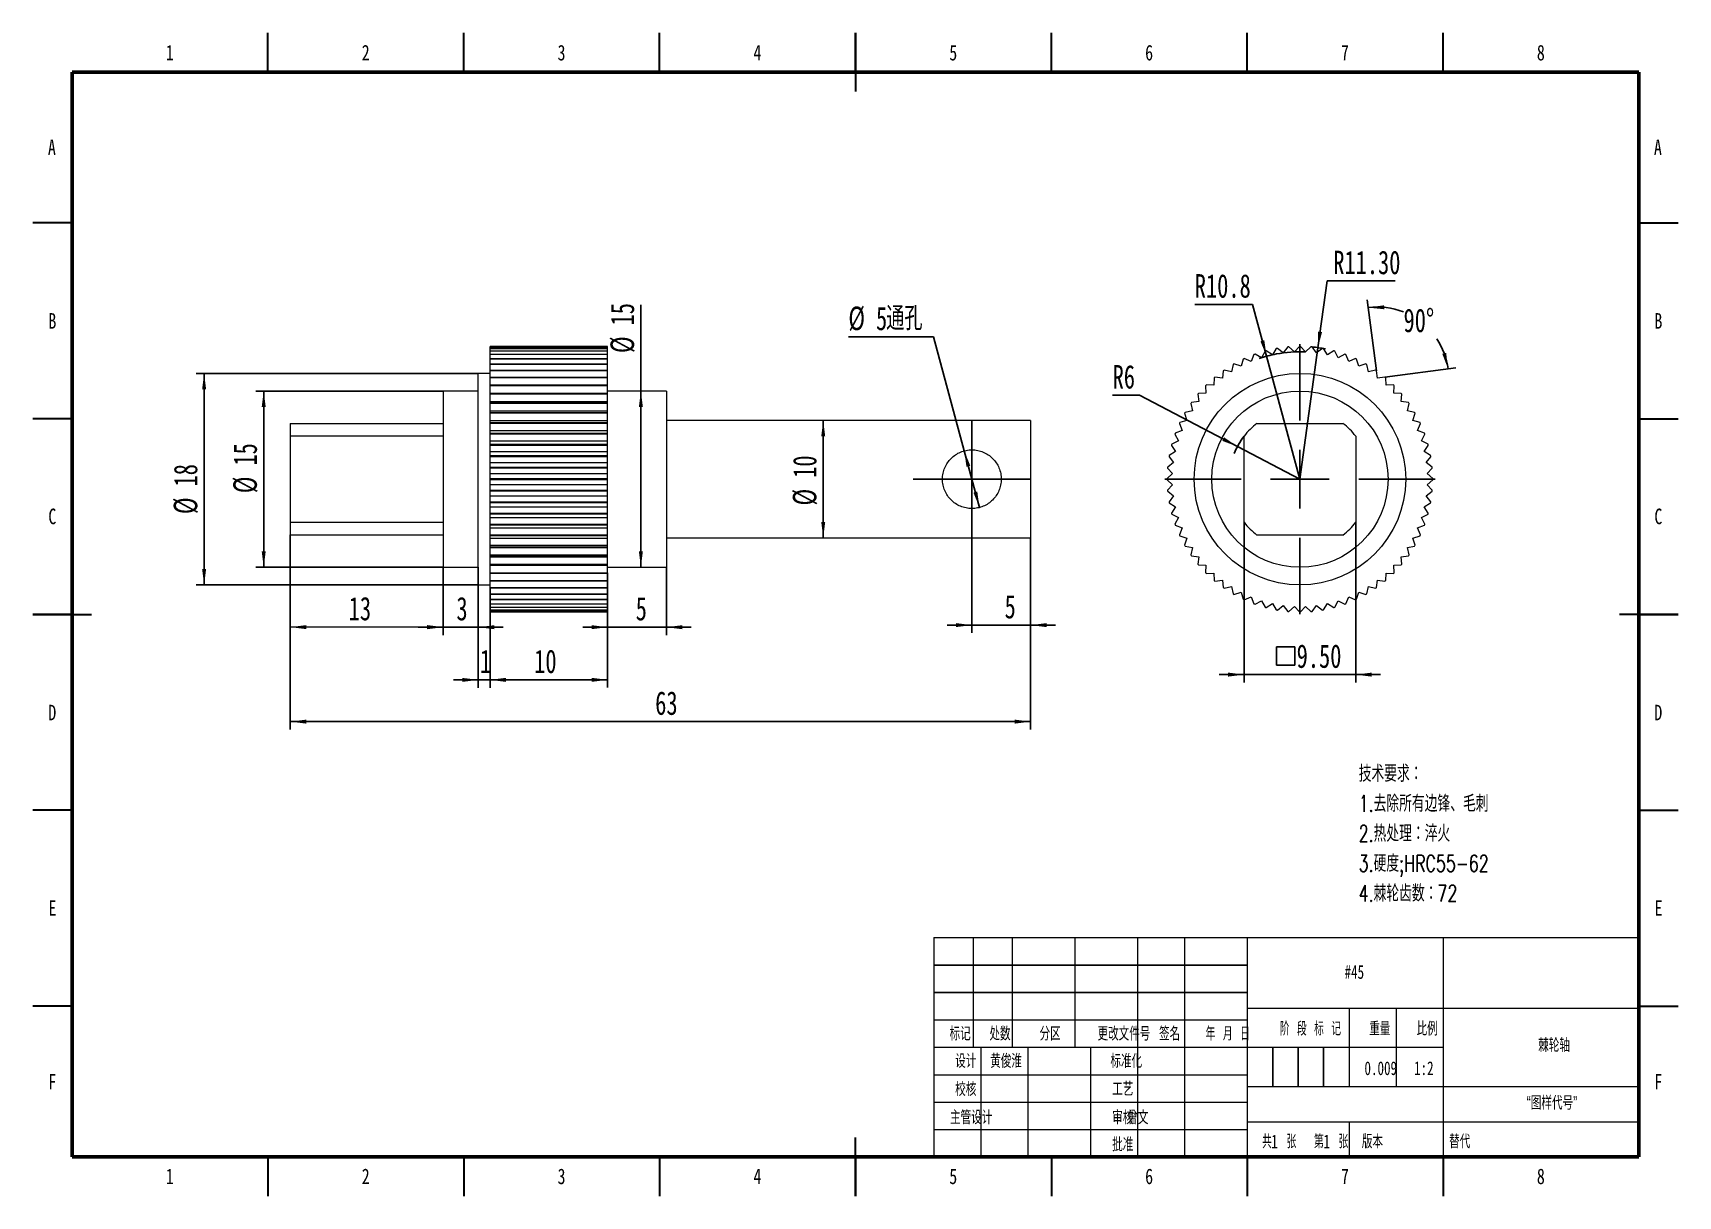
# Model space of a CAD drawing. Header units: millimetres. Extents: x 0 to 420, y 0 to 297.
import ezdxf

# ---------------------------------------------------------------- set-up
doc = ezdxf.new("R2010")
doc.units = ezdxf.units.MM
for name, color, linetype in [('10', 7, 'Continuous'), ('5', 7, 'Continuous'), ('SLD-0', 7, 'Continuous')]:
    doc.layers.add(name, color=color, linetype=linetype)
doc.layers.add('细线层', color=4, linetype='Continuous', lineweight=15)
doc.styles.add('SLDTEXTSTYLE0', font='TXT', dxfattribs={"width": 0.7, "bigfont": 'bigfont'})
doc.styles.add('SLDTEXTSTYLE1', font='TXT', dxfattribs={"width": 0.75})
doc.styles.add('SLDTEXTSTYLE2', font='TXT', dxfattribs={"width": 0.7})
doc.styles.add('SLDTEXTSTYLE3', font='TXT', dxfattribs={"width": 0.6, "bigfont": 'bigfont'})
doc.styles.add('SLDTEXTSTYLE4', font='TXT', dxfattribs={"width": 0.614286, "bigfont": 'bigfont'})
doc.styles.add('SLDTEXTSTYLE5', font='TXT', dxfattribs={"width": 0.62, "bigfont": 'bigfont'})
doc.dimstyles.new('SLDDIMSTYLE0', dxfattribs={"dimtxt": 6, "dimasz": 4.08, "dimexe": 0, "dimexo": 0.0625, "dimgap": 1.5, "dimtad": 2, "dimlfac": 0.333333, "dimrnd": 1e-09, "dimzin": 12, "dimdsep": 46, "dimtxsty": 'SLDTEXTSTYLE2', "dimsah": 1, "dimcen": 0.09, "dimadec": 0, "dimazin": 3, "dimtfac": 1, "dimtofl": 0, "dimtmove": 0, "dimatfit": 3, "dimfxl": 1, "dimfrac": 2, "dimtolj": 1, "dimtzin": 12, "dimarcsym": 0})
doc.dimstyles.new('SLDDIMSTYLE1', dxfattribs={"dimtxt": 6, "dimasz": 4.08, "dimexe": 0, "dimexo": 0.0625, "dimgap": 1.5, "dimtad": 2, "dimlfac": 0.333333, "dimrnd": 1e-09, "dimzin": 12, "dimdsep": 46, "dimtxsty": 'SLDTEXTSTYLE2', "dimsah": 1, "dimcen": 0.09, "dimadec": 0, "dimazin": 3, "dimtfac": 1, "dimtmove": 0, "dimatfit": 0, "dimfxl": 1, "dimfrac": 2, "dimtolj": 1, "dimtzin": 12, "dimarcsym": 0})
doc.dimstyles.new('SLDDIMSTYLE2', dxfattribs={"dimtxt": 6, "dimasz": 4.08, "dimexe": 0, "dimexo": 0.0625, "dimgap": 1.5, "dimtad": 2, "dimlfac": 0.333333, "dimrnd": 1e-09, "dimzin": 12, "dimdsep": 46, "dimtxsty": 'SLDTEXTSTYLE2', "dimsah": 1, "dimcen": 0, "dimadec": 0, "dimazin": 3, "dimtfac": 1, "dimtmove": 0, "dimatfit": 3, "dimfxl": 1, "dimfrac": 2, "dimtolj": 1, "dimtzin": 12, "dimarcsym": 0})
doc.dimstyles.new('SLDDIMSTYLE3', dxfattribs={"dimtxt": 6, "dimasz": 4.08, "dimexe": 0, "dimexo": 0.0625, "dimgap": 1.5, "dimtad": 0, "dimtih": 1, "dimtoh": 1, "dimlfac": 0.333333, "dimrnd": 1e-09, "dimzin": 12, "dimdsep": 46, "dimtxsty": 'SLDTEXTSTYLE2', "dimsah": 1, "dimcen": 0, "dimadec": 0, "dimazin": 3, "dimtfac": 1, "dimtofl": 0, "dimtmove": 0, "dimatfit": 3, "dimfxl": 1, "dimfrac": 2, "dimtolj": 1, "dimtzin": 12, "dimarcsym": 0})
doc.dimstyles.new('SLDDIMSTYLE4', dxfattribs={"dimtxt": 6, "dimasz": 4.08, "dimexe": 0, "dimexo": 0.0625, "dimgap": 1.5, "dimtad": 2, "dimlfac": 0.333333, "dimrnd": 1e-09, "dimzin": 4, "dimdsep": 46, "dimtxsty": 'SLDTEXTSTYLE2', "dimsah": 1, "dimcen": 0.09, "dimadec": 0, "dimazin": 1, "dimtfac": 1, "dimtmove": 0, "dimatfit": 0, "dimfxl": 1, "dimfrac": 2, "dimtolj": 1, "dimtzin": 12, "dimarcsym": 0})
doc.dimstyles.new('SLDDIMSTYLE5', dxfattribs={"dimtxt": 6, "dimasz": 4.08, "dimexe": 0, "dimexo": 0.0625, "dimgap": 1.5, "dimtad": 0, "dimtih": 1, "dimtoh": 1, "dimlfac": 0.333333, "dimrnd": 1e-09, "dimzin": 4, "dimdsep": 46, "dimtxsty": 'SLDTEXTSTYLE2', "dimsah": 1, "dimcen": 0, "dimadec": 0, "dimazin": 1, "dimtfac": 1, "dimtofl": 0, "dimtmove": 0, "dimatfit": 3, "dimfxl": 1, "dimfrac": 2, "dimtolj": 1, "dimtzin": 12, "dimarcsym": 0})
doc.dimstyles.new('SLDDIMSTYLE6', dxfattribs={"dimtxt": 6, "dimasz": 4.08, "dimexe": 0, "dimexo": 0.0625, "dimgap": 1.5, "dimtad": 0, "dimtih": 1, "dimtoh": 1, "dimdec": 4, "dimlfac": 0.333333, "dimzin": 12, "dimdsep": 46, "dimtxsty": 'SLDTEXTSTYLE2', "dimsah": 1, "dimcen": 0.09, "dimazin": 3, "dimtfac": 1, "dimtofl": 0, "dimtmove": 0, "dimatfit": 3, "dimfxl": 1, "dimfrac": 2, "dimtolj": 1, "dimtzin": 12, "dimarcsym": 0})

msp = doc.modelspace()

# ---------------------------------------------------------------- texts
at = {"color": 7, "linetype": 'Continuous', "lineweight": 0, "char_height": 3.96875, "attachment_point": 2, "style": 'SLDTEXTSTYLE1'}
for s, insert in [('1', (34.96004, 293.94391)), ('2', (84.96004, 293.94391)), ('3', (134.96004, 293.94391)), ('4', (184.96004, 293.94391)), ('5', (234.96004, 293.94391)), ('6', (284.96004, 293.94391)), ('7', (334.96004, 293.94391)), ('8', (384.96004, 293.94391)), ('A', (4.83969, 269.78056)), ('A', (414.83969, 269.78056)), ('B', (4.9706, 225.44391)), ('B', (414.9706, 225.44391)), ('C', (4.95866, 175.53056)), ('C', (414.95866, 175.53056)), ('D', (4.95269, 125.44391)), ('D', (414.95269, 125.44391)), ('E', (5.00781, 75.53056)), ('E', (415.00781, 75.53056)), ('F', (4.95774, 31.19391)), ('F', (414.95774, 31.19391)), ('1', (34.96004, 7.03056)), ('2', (84.96004, 7.03056)), ('3', (134.96004, 7.03056)), ('4', (184.96004, 7.03056)), ('5', (234.96004, 7.03056)), ('6', (284.96004, 7.03056)), ('7', (334.96004, 7.03056)), ('8', (384.96004, 7.03056))]:
    msp.add_mtext(s, dxfattribs=dict(at, insert=insert))
at = {"layer": '10', "char_height": 3.5}
for s, insert, attachment_point, style in [('#45', (337.34349, 58.98121), 2, 'SLDTEXTSTYLE2'), ('标记', (236.71069, 43.21664), 2, 'SLDTEXTSTYLE0'), ('处数', (246.88614, 43.21664), 2, 'SLDTEXTSTYLE0'), ('分区', (259.68274, 43.21664), 2, 'SLDTEXTSTYLE0'), ('更改文件号', (278.52929, 43.21664), 2, 'SLDTEXTSTYLE0'), ('签名', (290.18723, 43.21664), 2, 'SLDTEXTSTYLE0'), ('年 月 日', (305.04105, 43.21664), 2, 'SLDTEXTSTYLE5'), ('阶 段 标 记', (326.12546, 44.49406), 2, 'SLDTEXTSTYLE4'), ('重量', (343.85048, 44.49406), 2, 'SLDTEXTSTYLE0'), ('比例', (355.94204, 44.49406), 2, 'SLDTEXTSTYLE0'), ('棘轮轴', (388.34388, 40.2909), 2, 'SLDTEXTSTYLE0'), ('设计', (238.15037, 36.23433), 2, 'SLDTEXTSTYLE0'), ('黄俊淮', (244.39076, 36.23433), 1, 'SLDTEXTSTYLE0'), ('标准化', (279.12129, 36.23433), 2, 'SLDTEXTSTYLE0'), ('0.009', (344.09506, 34.40494), 2, 'SLDTEXTSTYLE2'), ('1:2', (355.08436, 34.40494), 2, 'SLDTEXTSTYLE2'), ('校核', (238.14946, 29.05609), 2, 'SLDTEXTSTYLE0'), ('工艺', (278.23505, 29.09853), 2, 'SLDTEXTSTYLE0'), ('“图样代号”', (387.79944, 25.54965), 2, 'SLDTEXTSTYLE0'), ('主管设计', (239.5306, 21.83011), 2, 'SLDTEXTSTYLE0'), ('审核', (278.23444, 21.83011), 2, 'SLDTEXTSTYLE0'), ('曾文', (279.38982, 21.83011), 1, 'SLDTEXTSTYLE0'), ('批准', (278.21652, 14.94105), 2, 'SLDTEXTSTYLE0'), ('共  张', (318.17823, 15.70099), 2, 'SLDTEXTSTYLE3'), ('1', (316.14234, 15.70099), 1, 'SLDTEXTSTYLE2'), ('第  张', (331.44171, 15.70099), 2, 'SLDTEXTSTYLE3'), ('1', (329.47947, 15.70099), 1, 'SLDTEXTSTYLE2'), ('版本', (341.9606, 15.701), 2, 'SLDTEXTSTYLE0')]:
    msp.add_mtext(s, dxfattribs=dict(at, insert=insert, attachment_point=attachment_point, style=style))
at = {"layer": 'SLD-0', "insert": (361.56088, 15.701), "char_height": 3.5, "attachment_point": 1, "style": 'SLDTEXTSTYLE0'}
msp.add_mtext('替代', dxfattribs=at)

# ---------------------------------------------------------------- blocks, each defined once
blk = doc.blocks.new('SW_NOTE_12')
at = {"layer": '细线层', "color": 0, "attachment_point": 1, "style": 'SLDTEXTSTYLE0'}
for s, insert, char_height in [('技术要求：', (0, 5.46), 4.233), ('1.去除所有边锋、毛刺', (0, -2.19), 4.2333), ('2.热处理：淬火', (0, -9.83), 4.233), ('3.硬度;HRC55-62', (0, -17.48), 4.2333), ('4.棘轮齿数：72', (0, -25.12), 4.233)]:
    blk.add_mtext(s, dxfattribs=dict(at, insert=insert, char_height=char_height))
blk = doc.blocks.new('_D')
at = {"layer": '10'}
for p, q in [((65.71, 168.8), (65.71, 119.15)), ((254.71, 168.05), (254.71, 119.15)), ((65.71, 121.15), (254.71, 121.15))]:
    blk.add_line(p, q, dxfattribs=at)
for points in [[(65.71, 121.15), (69.79, 120.64), (69.79, 121.66)], [(254.71, 121.15), (250.63, 121.66), (250.63, 120.64)]]:
    blk.add_solid(points, dxfattribs=at)
at = {"layer": '10', "insert": (158.87, 128.88), "char_height": 6, "attachment_point": 1, "style": 'SLDTEXTSTYLE2'}
blk.add_mtext('63', dxfattribs=at)
blk = doc.blocks.new('_D_1')
at = {"layer": '10'}
for p, q in [((239.71, 168.05), (239.71, 143.79)), ((254.71, 168.05), (254.71, 143.79)), ((239.71, 145.79), (233.36, 145.79)), ((239.71, 145.79), (254.71, 145.79)), ((254.71, 145.79), (261.06, 145.79))]:
    blk.add_line(p, q, dxfattribs=at)
for points in [[(239.71, 145.79), (235.63, 146.3), (235.63, 145.28)], [(254.71, 145.79), (258.79, 145.28), (258.79, 146.3)]]:
    blk.add_solid(points, dxfattribs=at)
at = {"layer": '10', "insert": (248.06, 153.52), "char_height": 6, "attachment_point": 1, "style": 'SLDTEXTSTYLE2'}
blk.add_mtext('5', dxfattribs=at)
blk = doc.blocks.new('_D_2')
at = {"layer": '10'}
for p, q in [((113.71, 156.05), (113.71, 129.81)), ((116.71, 155.36), (116.71, 129.81)), ((113.71, 131.81), (107.36, 131.81)), ((113.71, 131.81), (116.71, 131.81)), ((116.71, 131.81), (123.06, 131.81))]:
    blk.add_line(p, q, dxfattribs=at)
for points in [[(113.71, 131.81), (109.63, 132.31), (109.63, 131.3)], [(116.71, 131.81), (120.79, 131.3), (120.79, 132.31)]]:
    blk.add_solid(points, dxfattribs=at)
at = {"layer": '10', "insert": (114.12, 139.54), "char_height": 6, "attachment_point": 1, "style": 'SLDTEXTSTYLE2'}
blk.add_mtext('1', dxfattribs=at)
blk = doc.blocks.new('_D_3')
at = {"layer": '10'}
for p, q in [((116.71, 149.29), (116.71, 129.82)), ((146.71, 149.29), (146.71, 129.82)), ((146.71, 131.82), (116.71, 131.82))]:
    blk.add_line(p, q, dxfattribs=at)
for points in [[(116.71, 131.82), (120.79, 131.31), (120.79, 132.33)], [(146.71, 131.82), (142.63, 132.33), (142.63, 131.31)]]:
    blk.add_solid(points, dxfattribs=at)
at = {"layer": '10', "insert": (127.97, 139.55), "char_height": 6, "attachment_point": 1, "style": 'SLDTEXTSTYLE2'}
blk.add_mtext('10', dxfattribs=at)
blk = doc.blocks.new('_D_4')
at = {"layer": '10'}
for p, q in [((104.71, 160.55), (104.71, 143.26)), ((113.71, 160.55), (113.71, 143.26)), ((104.71, 145.26), (98.36, 145.26)), ((104.71, 145.26), (113.71, 145.26)), ((113.71, 145.26), (120.06, 145.26))]:
    blk.add_line(p, q, dxfattribs=at)
for points in [[(104.71, 145.26), (100.63, 145.77), (100.63, 144.75)], [(113.71, 145.26), (117.79, 144.75), (117.79, 145.77)]]:
    blk.add_solid(points, dxfattribs=at)
at = {"layer": '10', "insert": (108.12, 153), "char_height": 6, "attachment_point": 1, "style": 'SLDTEXTSTYLE2'}
blk.add_mtext('3', dxfattribs=at)
blk = doc.blocks.new('_D_5')
at = {"layer": '10'}
for p, q in [((161.71, 160.55), (161.71, 143.26)), ((146.71, 159.17), (146.71, 143.26)), ((146.71, 145.26), (140.36, 145.26)), ((146.71, 145.26), (161.71, 145.26)), ((161.71, 145.26), (168.06, 145.26))]:
    blk.add_line(p, q, dxfattribs=at)
for points in [[(146.71, 145.26), (142.63, 145.77), (142.63, 144.75)], [(161.71, 145.26), (165.79, 144.75), (165.79, 145.77)]]:
    blk.add_solid(points, dxfattribs=at)
at = {"layer": '10', "insert": (153.89, 153), "char_height": 6, "attachment_point": 1, "style": 'SLDTEXTSTYLE2'}
blk.add_mtext('5', dxfattribs=at)
blk = doc.blocks.new('_D_6')
at = {"layer": '10'}
blk.add_line((201.76, 198.05), (201.76, 168.05), dxfattribs=at)
for points in [[(201.76, 198.05), (201.26, 193.97), (202.27, 193.97)], [(201.76, 168.05), (202.27, 172.13), (201.26, 172.13)]]:
    blk.add_solid(points, dxfattribs=at)
at = {"layer": '10', "char_height": 6, "attachment_point": 1, "rotation": 90, "style": 'SLDTEXTSTYLE2'}
for s, insert in [('10', (194.03, 183.39)), ('%%c', (194, 176.34))]:
    blk.add_mtext(s, dxfattribs=dict(at, insert=insert))
blk = doc.blocks.new('_D_7')
at = {"layer": '10'}
for q in [(155.21, 227.58), (155.21, 160.55)]:
    blk.add_line((155.21, 205.55), q, dxfattribs=at)
for points in [[(155.21, 205.55), (154.7, 201.47), (155.72, 201.47)], [(155.21, 160.55), (155.72, 164.63), (154.7, 164.63)]]:
    blk.add_solid(points, dxfattribs=at)
at = {"layer": '10', "char_height": 6, "attachment_point": 1, "rotation": 90, "style": 'SLDTEXTSTYLE2'}
for s, insert in [('15', (147.48, 222.31)), ('%%c', (147.45, 215.26))]:
    blk.add_mtext(s, dxfattribs=dict(at, insert=insert))
blk = doc.blocks.new('_D_8')
at = {"layer": '10'}
for p, q in [((113.71, 210.05), (41.71, 210.05)), ((43.71, 156.05), (43.71, 210.05)), ((113.71, 156.05), (41.71, 156.05))]:
    blk.add_line(p, q, dxfattribs=at)
for points in [[(43.71, 210.05), (43.2, 205.97), (44.22, 205.97)], [(43.71, 156.05), (44.22, 160.13), (43.2, 160.13)]]:
    blk.add_solid(points, dxfattribs=at)
at = {"layer": '10', "char_height": 6, "attachment_point": 1, "rotation": 90, "style": 'SLDTEXTSTYLE2'}
for s, insert in [('18', (35.97, 181.19)), ('%%c', (35.95, 174.14))]:
    blk.add_mtext(s, dxfattribs=dict(at, insert=insert))
blk = doc.blocks.new('_D_9')
at = {"layer": '10'}
for p, q in [((104.71, 205.55), (56.92, 205.55)), ((58.92, 205.55), (58.92, 160.55)), ((104.71, 160.55), (56.92, 160.55))]:
    blk.add_line(p, q, dxfattribs=at)
for points in [[(58.92, 205.55), (58.41, 201.47), (59.43, 201.47)], [(58.92, 160.55), (59.43, 164.63), (58.41, 164.63)]]:
    blk.add_solid(points, dxfattribs=at)
at = {"layer": '10', "char_height": 6, "attachment_point": 1, "rotation": 90, "style": 'SLDTEXTSTYLE2'}
for s, insert in [('15', (51.19, 186.52)), ('%%c', (51.16, 179.47))]:
    blk.add_mtext(s, dxfattribs=dict(at, insert=insert))
blk = doc.blocks.new('_D_10')
at = {"layer": '10'}
for p, q in [((229.94, 219.36), (208.18, 219.36)), ((237.76, 190.29), (229.94, 219.36)), ((241.66, 175.8), (237.76, 190.29))]:
    blk.add_line(p, q, dxfattribs=at)
for points in [[(237.76, 190.29), (238.33, 186.22), (239.31, 186.48)], [(241.66, 175.8), (241.09, 179.88), (240.11, 179.61)]]:
    blk.add_solid(points, dxfattribs=at)
at = {"layer": '10', "char_height": 6, "attachment_point": 1}
for s, insert, style in [('%%c', (208.18, 227.12), 'SLDTEXTSTYLE2'), ('5', (215.23, 227.1), 'SLDTEXTSTYLE2'), ('通孔', (217.86, 227.1), 'SLDTEXTSTYLE0')]:
    blk.add_mtext(s, dxfattribs=dict(at, insert=insert, style=style))
blk = doc.blocks.new('_D_11')
at = {"layer": '细线层'}
for p, q in [((65.71, 168.8), (65.71, 143.28)), ((104.71, 160.55), (104.71, 143.28)), ((104.71, 145.28), (65.71, 145.28))]:
    blk.add_line(p, q, dxfattribs=at)
for points in [[(65.71, 145.28), (69.79, 144.77), (69.79, 145.79)], [(104.71, 145.28), (100.63, 145.79), (100.63, 144.77)]]:
    blk.add_solid(points, dxfattribs=at)
at = {"layer": '细线层', "insert": (80.62, 153.01), "char_height": 6, "attachment_point": 1, "style": 'SLDTEXTSTYLE2'}
blk.add_mtext('13', dxfattribs=at)
blk = doc.blocks.new('SW_CENTERMARKSYMBOL_37')
at = {"layer": '10', "color": 0}
for p, q in [((0, 7.5), (0, 15)), ((0, 0), (0, 7.5)), ((-7.5, 0), (-15, 0)), ((0, 0), (-7.5, 0)), ((0, 0), (0, -7.5)), ((0, 0), (7.5, 0)), ((7.5, 0), (15, 0)), ((0, -7.5), (0, -15))]:
    blk.add_line(p, q, dxfattribs=at)
blk = doc.blocks.new('_D_12')
at = {"layer": '10'}
for p, q in [((311.35, 227.67), (296.62, 227.67)), ((314.94, 214.44), (311.35, 227.67)), ((323.46, 183.05), (314.94, 214.44))]:
    blk.add_line(p, q, dxfattribs=at)
blk.add_arc((323.46, 183.05), 32.53, 100.6109, 108.694, dxfattribs=at)
blk.add_solid([(314.94, 214.44), (314.36, 218.52), (313.38, 218.25)], dxfattribs=at)
at = {"layer": '10', "insert": (296.62, 235.4), "char_height": 6, "attachment_point": 1, "style": 'SLDTEXTSTYLE2'}
blk.add_mtext('R10.8', dxfattribs=at)
blk = doc.blocks.new('SW_SYMBOL_MOD_BOX')
at = {"layer": '10', "color": 0}
for p, q in [((200, 200), (200, 800)), ((200, 800), (800, 800)), ((800, 800), (800, 200)), ((200, 200), (800, 200))]:
    blk.add_line(p, q, dxfattribs=at)
blk = doc.blocks.new('_D_13')
at = {"layer": '10'}
for p, q in [((309.21, 172.05), (309.21, 131.15)), ((337.71, 172.05), (337.71, 131.15)), ((309.21, 133.15), (302.86, 133.15)), ((337.71, 133.15), (309.21, 133.15)), ((337.71, 133.15), (344.06, 133.15))]:
    blk.add_line(p, q, dxfattribs=at)
for points in [[(309.21, 133.15), (305.13, 133.66), (305.13, 132.64)], [(337.71, 133.15), (341.79, 132.64), (341.79, 133.66)]]:
    blk.add_solid(points, dxfattribs=at)
at = {"layer": '10', "xscale": 0.007734406438631791, "yscale": 0.007734406438631791, "zscale": 0.007734406438631791, "rotation": 359.9999999999987}
blk.add_blockref('SW_SYMBOL_MOD_BOX', (315.94, 134.04), dxfattribs=at)
at = {"layer": '10', "insert": (322.62, 140.88), "char_height": 6, "attachment_point": 1, "style": 'SLDTEXTSTYLE2'}
blk.add_mtext('9.50', dxfattribs=at)
blk = doc.blocks.new('_D_14')
at = {"layer": '10'}
for p, q in [((282.48, 204.47), (275.64, 204.47)), ((307.5, 191.39), (282.48, 204.47)), ((323.46, 183.05), (307.5, 191.39))]:
    blk.add_line(p, q, dxfattribs=at)
blk.add_arc((323.46, 183.05), 18, 142.3415, 158.7413, dxfattribs=at)
blk.add_solid([(307.5, 191.39), (304.12, 193.73), (303.65, 192.83)], dxfattribs=at)
at = {"layer": '10', "insert": (275.64, 212.2), "char_height": 6, "attachment_point": 1, "style": 'SLDTEXTSTYLE2'}
blk.add_mtext('R6', dxfattribs=at)
blk = doc.blocks.new('_D_15')
at = {"layer": '10'}
for p, q in [((328.05, 216.63), (330.38, 233.66)), ((330.38, 233.66), (347.75, 233.66)), ((323.46, 183.05), (328.05, 216.63))]:
    blk.add_line(p, q, dxfattribs=at)
blk.add_arc((323.46, 183.05), 33.9, 78.8328, 84.7673, dxfattribs=at)
blk.add_solid([(328.05, 216.63), (329.11, 220.61), (328.1, 220.75)], dxfattribs=at)
at = {"layer": '10', "insert": (331.97, 241.4), "char_height": 6, "attachment_point": 1, "style": 'SLDTEXTSTYLE2'}
blk.add_mtext('R11.30', dxfattribs=at)
blk = doc.blocks.new('_D_16')
at = {"layer": '10'}
for p, q in [((343.01, 210.74), (340.63, 228.85)), ((345.14, 209.1), (363.25, 211.49))]:
    blk.add_line(p, q, dxfattribs=at)
for start, end in [(68.5297, 97.5), (7.5, 33.4465)]:
    blk.add_arc((343.26, 208.86), 18.16, start, end, dxfattribs=at)
for points in [[(340.89, 226.86), (344.98, 226.44), (344.96, 227.45)], [(361.27, 211.23), (360.79, 215.31), (359.8, 215.07)]]:
    blk.add_solid(points, dxfattribs=at)
at = {"layer": '10', "insert": (349.91, 226.6), "char_height": 6, "attachment_point": 1, "style": 'SLDTEXTSTYLE2'}
blk.add_mtext('90°', dxfattribs=at)
blk = doc.blocks.new('SW_CENTERMARKSYMBOL_38')
at = {"layer": '10', "color": 0}
for p, q in [((0, 15), (0, 34.5)), ((0, 0), (0, 7.5)), ((-15, 0), (-34.5, 0)), ((0, 0), (-7.5, 0)), ((0, 0), (0, -7.5)), ((0, 0), (7.5, 0)), ((15, 0), (34.5, 0)), ((0, -15), (0, -34.5))]:
    blk.add_line(p, q, dxfattribs=at)

# ---------------------------------------------------------------- dimensions: what is measured, and where the dimension line sits
at = {"layer": '10'}
for mpoint, dimstyle, picture, middle in [((328.05094, 216.63415), 'SLDDIMSTYLE5', '_D_15', (339.85965, 237.37311)), ((307.50374, 191.38608), 'SLDDIMSTYLE3', '_D_14', (278.26617, 208.18073))]:
    dim = msp.add_radius_dim(center=(323.45557, 183.04706), mpoint=mpoint, dimstyle=dimstyle, dxfattribs=at)
    dim.commit()
    dim.dimension.update_dxf_attribs({"geometry": picture, "text_midpoint": middle, "dimtype": 164})
dim = msp.add_radius_dim(center=(323.45557, 183.04706), mpoint=(314.93906, 214.44488), text='R10.8', dimstyle='SLDDIMSTYLE3', dxfattribs=at)
dim.commit()
dim.dimension.update_dxf_attribs({"geometry": '_D_12', "text_midpoint": (303.19394, 231.3808), "dimtype": 164})
for base, p1, p2, picture, middle in [((155.211, 160.54706), (161.70783, 205.54706), (161.70783, 160.54706), '_D_7', (155.211, 221.41547)), ((43.70783, 210.04706), (113.70783, 156.04706), (113.70783, 210.04706), '_D_8', (43.70783, 180.29157)), ((58.9222, 160.54706), (104.70783, 205.54706), (104.70783, 160.54706), '_D_9', (58.9222, 185.6307)), ((201.76355, 168.04706), (161.70783, 198.04706), (161.70783, 168.04706), '_D_6', (201.76355, 182.49525))]:
    dim = msp.add_linear_dim(base=base, p1=p1, p2=p2, angle=90, text='%%c<>', dimstyle='SLDDIMSTYLE0', dxfattribs=at)
    dim.commit()
    dim.dimension.update_dxf_attribs({"geometry": picture, "text_midpoint": middle, "dimtype": 160})
dim = msp.add_diameter_dim_2p(p1=(237.76024, 190.28978), p2=(241.65541, 175.80435), text='<>通孔', dimstyle='SLDDIMSTYLE2', dxfattribs=at)
dim.commit()
dim.dimension.update_dxf_attribs({"geometry": '_D_10', "text_midpoint": (218.26576, 224.10794), "dimtype": 163})
dim = msp.add_angular_dim_2l(base=(360.27525, 215.2094), line1=((345.1404, 209.10427), (343.26001, 208.85671)), line2=((343.26001, 208.85671), (343.01245, 210.7371)), dimstyle='SLDDIMSTYLE6', dxfattribs=at)
dim.commit()
dim.dimension.update_dxf_attribs({"geometry": '_D_16', "text_midpoint": (355.1578, 222.5796), "dimtype": 162})
for base, p1, p2, dimstyle, picture, middle in [((254.70783, 121.14706), (65.70783, 168.79706), (254.70783, 168.04706), 'SLDDIMSTYLE0', '_D', (161.5017, 121.14706)), ((254.70783, 145.78929), (239.70783, 168.04706), (254.70783, 168.04706), 'SLDDIMSTYLE1', '_D_1', (249.38115, 145.78929)), ((113.70783, 145.2618), (104.70783, 160.54706), (113.70783, 160.54706), 'SLDDIMSTYLE1', '_D_4', (109.43257, 145.2618)), ((161.70783, 145.2618), (146.70783, 159.17371), (161.70783, 160.54706), 'SLDDIMSTYLE1', '_D_5', (155.211, 145.2618)), ((116.70783, 131.80593), (113.70783, 156.04706), (116.70783, 155.35702), 'SLDDIMSTYLE1', '_D_2', (115.43575, 131.80593)), ((116.70783, 131.81821), (146.70783, 149.28834), (116.70783, 149.28834), 'SLDDIMSTYLE0', '_D_3', (130.59839, 131.81821))]:
    dim = msp.add_linear_dim(base=base, p1=p1, p2=p2, dimstyle=dimstyle, dxfattribs=at)
    dim.commit()
    dim.dimension.update_dxf_attribs({"geometry": picture, "text_midpoint": middle, "dimtype": 160})
dim = msp.add_linear_dim(base=(309.20557, 133.14706), p1=(337.70557, 172.04991), p2=(309.20557, 172.04991), text='{\\fGDT;o}<>', dimstyle='SLDDIMSTYLE4', dxfattribs=at)
dim.commit()
dim.dimension.update_dxf_attribs({"geometry": '_D_13', "text_midpoint": (324.54153, 133.14706), "dimtype": 160})
at = {"layer": '细线层'}
dim = msp.add_linear_dim(base=(65.70783, 145.28022), p1=(104.70783, 160.54706), p2=(65.70783, 168.79706), dimstyle='SLDDIMSTYLE0', dxfattribs=at)
dim.commit()
dim.dimension.update_dxf_attribs({"geometry": '_D_11', "text_midpoint": (83.25613, 145.28022), "dimtype": 160})

# ---------------------------------------------------------------- linework, layer by layer
at = {"color": 7, "linetype": 'Continuous', "lineweight": 30}
for p, q in [((60, 287), (60, 297)), ((110, 287), (110, 297)), ((160, 287), (160, 297)), ((210, 297), (210, 282)), ((210, 287), (210, 297)), ((260, 287), (260, 297)), ((310, 287), (310, 297)), ((360, 287), (360, 297)), ((10, 248.5), (0, 248.5)), ((410, 248.5), (420, 248.5)), ((10, 198.5), (0, 198.5)), ((410, 198.5), (420, 198.5)), ((0, 148.5), (15, 148.5)), ((10, 148.5), (0, 148.5)), ((420, 148.5), (405, 148.5)), ((410, 148.5), (420, 148.5)), ((10, 98.5), (0, 98.5)), ((410, 98.5), (420, 98.5)), ((10, 48.5), (0, 48.5)), ((410, 48.5), (420, 48.5)), ((210, 0), (210, 15)), ((60, 10), (60, 0)), ((110, 10), (110, 0)), ((160, 10), (160, 0)), ((210, 10), (210, 0)), ((260, 10), (260, 0)), ((310, 10), (310, 0)), ((360, 10), (360, 0))]:
    msp.add_line(p, q, dxfattribs=at)
at = {"color": 7, "linetype": 'Continuous', "lineweight": 60}
for p, q in [((10, 10), (10, 287)), ((10, 287), (410, 287)), ((410, 287), (410, 10)), ((410, 10), (10, 10))]:
    msp.add_line(p, q, dxfattribs=at)
at = {"color": 7, "linetype": 'Continuous', "lineweight": 15}
for p, q in [((146.70783, 216.94706), (116.70783, 216.94706)), ((116.70783, 216.94679), (116.70783, 216.94706)), ((146.70783, 216.94679), (116.70783, 216.94679)), ((116.70783, 216.82979), (116.70783, 216.94679)), ((116.70783, 216.82979), (146.70783, 216.82979)), ((116.70783, 216.80578), (116.70783, 216.82979)), ((146.70783, 216.80578), (116.70783, 216.80578)), ((116.70783, 216.45568), (116.70783, 216.80578)), ((116.70783, 216.45568), (146.70783, 216.45568)), ((116.70783, 216.40786), (116.70783, 216.45568)), ((146.70783, 216.40786), (116.70783, 216.40786)), ((116.70783, 215.82732), (116.70783, 216.40786)), ((116.70783, 215.82732), (146.70783, 215.82732)), ((116.70783, 215.75604), (116.70783, 215.82732)), ((146.70783, 215.75604), (116.70783, 215.75604)), ((116.70783, 214.94948), (116.70783, 215.75604)), ((116.70783, 214.94948), (146.70783, 214.94948)), ((116.70783, 214.85528), (116.70783, 214.94948)), ((146.70783, 214.85528), (116.70783, 214.85528)), ((116.70783, 213.82884), (116.70783, 214.85528)), ((146.70783, 216.94679), (146.70783, 216.94706)), ((146.70783, 216.82979), (146.70783, 216.94679)), ((146.70783, 216.80578), (146.70783, 216.82979)), ((146.70783, 216.45568), (146.70783, 216.80578)), ((146.70783, 216.40786), (146.70783, 216.45568)), ((146.70783, 215.82732), (146.70783, 216.40786)), ((146.70783, 215.75604), (146.70783, 215.82732)), ((146.70783, 214.94948), (146.70783, 215.75604)), ((146.70783, 214.85528), (146.70783, 214.94948)), ((146.70783, 213.82884), (146.70783, 214.85528)), ((311.73178, 214.85528), (311.00597, 213.10304)), ((313.6729, 214.07372), (311.99058, 214.94948)), ((314.54866, 215.75604), (313.6729, 214.07372)), ((316.41428, 214.80827), (314.81469, 215.82732)), ((317.43333, 216.40786), (316.41428, 214.80827)), ((319.20924, 215.3011), (317.70456, 216.45568)), ((320.36383, 216.80578), (319.20924, 215.3011)), ((322.03652, 215.54845), (320.63819, 216.82979)), ((323.31786, 216.94679), (322.03652, 215.54845)), ((324.87461, 215.54845), (323.59327, 216.94679)), ((326.27294, 216.82979), (324.87461, 215.54845)), ((327.70189, 215.3011), (326.5473, 216.80578)), ((329.20658, 216.45568), (327.70189, 215.3011)), ((330.49686, 214.80827), (329.47781, 216.40786)), ((332.09645, 215.82732), (330.49686, 214.80827)), ((333.23823, 214.07372), (332.36247, 215.75604)), ((334.92055, 214.94948), (333.23823, 214.07372)), ((335.90516, 213.10304), (335.17936, 214.85528)), ((116.70783, 210.04706), (113.70783, 210.04706)), ((113.70783, 156.04706), (113.70783, 210.04706)), ((116.70783, 213.82884), (146.70783, 213.82884)), ((116.70783, 213.71245), (116.70783, 213.82884)), ((146.70783, 213.71245), (116.70783, 213.71245)), ((116.70783, 212.47394), (116.70783, 213.71245)), ((116.70783, 212.47394), (146.70783, 212.47394)), ((116.70783, 212.33623), (116.70783, 212.47394)), ((146.70783, 212.33623), (116.70783, 212.33623)), ((116.70783, 210.89507), (116.70783, 212.33623)), ((116.70783, 210.89507), (146.70783, 210.89507)), ((116.70783, 210.7371), (116.70783, 210.89507)), ((146.70783, 210.7371), (116.70783, 210.7371)), ((116.70783, 209.10427), (116.70783, 210.7371)), ((146.70783, 213.71245), (146.70783, 213.82884)), ((146.70783, 212.47394), (146.70783, 213.71245)), ((146.70783, 212.33623), (146.70783, 212.47394)), ((146.70783, 210.89507), (146.70783, 212.33623)), ((146.70783, 210.7371), (146.70783, 210.89507)), ((146.70783, 209.10427), (146.70783, 210.7371)), ((303.89868, 210.7371), (303.65113, 208.85671)), ((305.97595, 210.48457), (304.12429, 210.89507)), ((306.38645, 212.33623), (305.97595, 210.48457)), ((308.4338, 211.90361), (306.62496, 212.47394)), ((309.00412, 213.71245), (308.4338, 211.90361)), ((311.00597, 213.10304), (309.25373, 213.82884)), ((337.6574, 213.82884), (335.90516, 213.10304)), ((338.47734, 211.90361), (337.90701, 213.71245)), ((340.28617, 212.47394), (338.47734, 211.90361)), ((340.93519, 210.48457), (340.52468, 212.33623)), ((342.78684, 210.89507), (340.93519, 210.48457)), ((343.26001, 208.85671), (343.01245, 210.7371)), ((116.70783, 209.10427), (146.70783, 209.10427)), ((116.70783, 208.92724), (116.70783, 209.10427)), ((146.70783, 208.92724), (116.70783, 208.92724)), ((116.70783, 207.11516), (116.70783, 208.92724)), ((116.70783, 207.11516), (146.70783, 207.11516)), ((116.70783, 206.92041), (116.70783, 207.11516)), ((146.70783, 206.92041), (116.70783, 206.92041)), ((116.70783, 205.0256), (116.70783, 206.92041)), ((146.70783, 208.92724), (146.70783, 209.10427)), ((146.70783, 207.11516), (146.70783, 208.92724)), ((146.70783, 206.92041), (146.70783, 207.11516)), ((146.70783, 205.0256), (146.70783, 206.92041)), ((299.38747, 206.92041), (299.4702, 205.0256)), ((301.47703, 207.03243), (299.58222, 207.11516)), ((301.55976, 208.92724), (301.47703, 207.03243)), ((303.65113, 208.85671), (301.77073, 209.10427)), ((345.1404, 209.10427), (343.26001, 208.85671)), ((345.43411, 207.03243), (345.35138, 208.92724)), ((347.32892, 207.11516), (345.43411, 207.03243)), ((347.44093, 205.0256), (347.52366, 206.92041)), ((113.70783, 205.54706), (104.70782, 205.54706)), ((104.70782, 205.54706), (104.70782, 183.04706)), ((116.70783, 205.0256), (146.70783, 205.0256)), ((116.70783, 204.94287), (116.70783, 205.0256)), ((116.70783, 204.94287), (146.70783, 204.94287)), ((116.70783, 204.7319), (116.70783, 204.94287)), ((146.70783, 204.7319), (116.70783, 204.7319)), ((116.70783, 202.8515), (116.70783, 204.7319)), ((116.70783, 202.8515), (146.70783, 202.8515)), ((116.70783, 202.60395), (116.70783, 202.8515)), ((116.70783, 202.60395), (146.70783, 202.60395)), ((116.70783, 202.37834), (116.70783, 202.60395)), ((146.70783, 202.37834), (116.70783, 202.37834)), ((116.70783, 200.52668), (116.70783, 202.37834)), ((161.70783, 205.54706), (146.70783, 205.54706)), ((146.70783, 204.94287), (146.70783, 205.0256)), ((146.70783, 204.7319), (146.70783, 204.94287)), ((146.70783, 202.8515), (146.70783, 204.7319)), ((146.70783, 202.60395), (146.70783, 202.8515)), ((146.70783, 202.37834), (146.70783, 202.60395)), ((146.70783, 200.52668), (146.70783, 202.37834)), ((161.70783, 205.54706), (161.70783, 183.04706)), ((295.60756, 202.37834), (296.01806, 200.52668)), ((297.64591, 202.8515), (295.76553, 202.60395)), ((297.39836, 204.7319), (297.64591, 202.8515)), ((299.4702, 205.0256), (297.57539, 204.94287)), ((349.33574, 204.94287), (347.44093, 205.0256)), ((349.26522, 202.8515), (349.51277, 204.7319)), ((351.14561, 202.60395), (349.26522, 202.8515)), ((350.89307, 200.52668), (351.30358, 202.37834)), ((116.70783, 200.52668), (146.70783, 200.52668)), ((116.70783, 200.11618), (116.70783, 200.52668)), ((116.70783, 200.11618), (146.70783, 200.11618)), ((116.70783, 199.87767), (116.70783, 200.11618)), ((146.70783, 199.87767), (116.70783, 199.87767)), ((116.70783, 198.06883), (116.70783, 199.87767)), ((116.70783, 198.06883), (146.70783, 198.06883)), ((116.70783, 197.49851), (116.70783, 198.06883)), ((116.70783, 197.49851), (146.70783, 197.49851)), ((116.70783, 197.2489), (116.70783, 197.49851)), ((146.70783, 200.11618), (146.70783, 200.52668)), ((146.70783, 199.87767), (146.70783, 200.11618)), ((146.70783, 198.06883), (146.70783, 199.87767)), ((146.70783, 197.49851), (146.70783, 198.06883)), ((146.70783, 197.2489), (146.70783, 197.49851)), ((254.70782, 198.04706), (161.70783, 198.04706)), ((254.70782, 198.04706), (254.70782, 183.04706)), ((294.59902, 198.06883), (292.79018, 197.49851)), ((294.02869, 199.87767), (294.59902, 198.06883)), ((296.01806, 200.52668), (294.1664, 200.11618)), ((352.74473, 200.11618), (350.89307, 200.52668)), ((352.31211, 198.06883), (352.88244, 199.87767)), ((354.12095, 197.49851), (352.31211, 198.06883)), ((65.70782, 197.29706), (104.70782, 197.29706)), ((65.70782, 197.29706), (65.70782, 194.04422)), ((104.70782, 194.04422), (65.70782, 194.04422)), ((65.70782, 194.04422), (65.70782, 172.0499)), ((146.70783, 197.2489), (116.70783, 197.2489)), ((116.70783, 195.49666), (116.70783, 197.2489)), ((116.70783, 195.49666), (146.70783, 195.49666)), ((116.70783, 194.77085), (116.70783, 195.49666)), ((116.70783, 194.77085), (146.70783, 194.77085)), ((116.70783, 194.51205), (116.70783, 194.77085)), ((146.70783, 194.51205), (116.70783, 194.51205)), ((116.70783, 192.82973), (116.70783, 194.51205)), ((146.70783, 195.49666), (146.70783, 197.2489)), ((146.70783, 194.77085), (146.70783, 195.49666)), ((146.70783, 194.51205), (146.70783, 194.77085)), ((146.70783, 192.82973), (146.70783, 194.51205)), ((291.55315, 194.51205), (292.42891, 192.82973)), ((293.39959, 195.49666), (291.64735, 194.77085)), ((292.67379, 197.2489), (293.39959, 195.49666)), ((309.20557, 172.0499), (309.20557, 194.04422)), ((312.45841, 197.29706), (334.45273, 197.29706)), ((337.70557, 194.04422), (337.70557, 172.0499)), ((353.51154, 195.49666), (354.23734, 197.2489)), ((355.26379, 194.77085), (353.51154, 195.49666)), ((354.48222, 192.82973), (355.35798, 194.51205)), ((116.70783, 192.82973), (146.70783, 192.82973)), ((116.70783, 191.95397), (116.70783, 192.82973)), ((116.70783, 191.95397), (146.70783, 191.95397)), ((116.70783, 191.68794), (116.70783, 191.95397)), ((146.70783, 191.68794), (116.70783, 191.68794)), ((116.70783, 190.08835), (116.70783, 191.68794)), ((116.70783, 190.08835), (146.70783, 190.08835)), ((116.70783, 189.0693), (116.70783, 190.08835)), ((116.70783, 189.0693), (146.70783, 189.0693)), ((116.70783, 188.79807), (116.70783, 189.0693)), ((146.70783, 191.95397), (146.70783, 192.82973)), ((146.70783, 191.68794), (146.70783, 191.95397)), ((146.70783, 190.08835), (146.70783, 191.68794)), ((146.70783, 189.0693), (146.70783, 190.08835)), ((146.70783, 188.79807), (146.70783, 189.0693)), ((291.69436, 190.08835), (290.09477, 189.0693)), ((290.67531, 191.68794), (291.69436, 190.08835)), ((292.42891, 192.82973), (290.74659, 191.95397)), ((356.16454, 191.95397), (354.48222, 192.82973)), ((355.21677, 190.08835), (356.23582, 191.68794)), ((356.81636, 189.0693), (355.21677, 190.08835)), ((146.70783, 188.79807), (116.70783, 188.79807)), ((116.70783, 187.29339), (116.70783, 188.79807)), ((116.70783, 187.29339), (146.70783, 187.29339)), ((116.70783, 186.1388), (116.70783, 187.29339)), ((116.70783, 186.1388), (146.70783, 186.1388)), ((116.70783, 185.86444), (116.70783, 186.1388)), ((146.70783, 185.86444), (116.70783, 185.86444)), ((116.70783, 184.46611), (116.70783, 185.86444)), ((146.70783, 187.29339), (146.70783, 188.79807)), ((146.70783, 186.1388), (146.70783, 187.29339)), ((146.70783, 185.86444), (146.70783, 186.1388)), ((146.70783, 184.46611), (146.70783, 185.86444)), ((289.67284, 185.86444), (290.95418, 184.46611)), ((291.20153, 187.29339), (289.69685, 186.1388)), ((290.04695, 188.79807), (291.20153, 187.29339)), ((355.7096, 187.29339), (356.86419, 188.79807)), ((357.21428, 186.1388), (355.7096, 187.29339)), ((355.95695, 184.46611), (357.23829, 185.86444)), ((104.70782, 183.04706), (104.70782, 160.54706)), ((116.70783, 184.46611), (146.70783, 184.46611)), ((116.70783, 183.18477), (116.70783, 184.46611)), ((116.70783, 183.18477), (146.70783, 183.18477)), ((116.70783, 182.90936), (116.70783, 183.18477)), ((146.70783, 182.90936), (116.70783, 182.90936)), ((116.70783, 181.62802), (116.70783, 182.90936)), ((146.70783, 181.62802), (116.70783, 181.62802)), ((116.70783, 180.22969), (116.70783, 181.62802)), ((146.70783, 183.18477), (146.70783, 184.46611)), ((146.70783, 182.90936), (146.70783, 183.18477)), ((146.70783, 181.62802), (146.70783, 182.90936)), ((146.70783, 180.22969), (146.70783, 181.62802)), ((161.70783, 183.04706), (161.70783, 160.54706)), ((254.70782, 183.04706), (254.70782, 168.04706)), ((290.95418, 184.46611), (289.55584, 183.18477)), ((289.55584, 182.90936), (290.95418, 181.62802)), ((290.95418, 181.62802), (289.67284, 180.22969)), ((357.35529, 183.18477), (355.95695, 184.46611)), ((355.95695, 181.62802), (357.35529, 182.90936)), ((357.23829, 180.22969), (355.95695, 181.62802)), ((116.70783, 180.22969), (146.70783, 180.22969)), ((116.70783, 179.95533), (116.70783, 180.22969)), ((146.70783, 179.95533), (116.70783, 179.95533)), ((116.70783, 178.80074), (116.70783, 179.95533)), ((116.70783, 178.80074), (146.70783, 178.80074)), ((116.70783, 177.29605), (116.70783, 178.80074)), ((116.70783, 177.29605), (146.70783, 177.29605)), ((116.70783, 177.02482), (116.70783, 177.29605)), ((146.70783, 177.02482), (116.70783, 177.02482)), ((116.70783, 176.00577), (116.70783, 177.02482)), ((146.70783, 179.95533), (146.70783, 180.22969)), ((146.70783, 178.80074), (146.70783, 179.95533)), ((146.70783, 177.29605), (146.70783, 178.80074)), ((146.70783, 177.02482), (146.70783, 177.29605)), ((146.70783, 176.00577), (146.70783, 177.02482)), ((289.69685, 179.95533), (291.20153, 178.80074)), ((291.20153, 178.80074), (290.04695, 177.29605)), ((290.09477, 177.02482), (291.69436, 176.00577)), ((355.21677, 176.00577), (356.81636, 177.02482)), ((355.7096, 178.80074), (357.21428, 179.95533)), ((356.86419, 177.29605), (355.7096, 178.80074)), ((116.70783, 176.00577), (146.70783, 176.00577)), ((116.70783, 174.40618), (116.70783, 176.00577)), ((116.70783, 174.40618), (146.70783, 174.40618)), ((116.70783, 174.14016), (116.70783, 174.40618)), ((146.70783, 174.14016), (116.70783, 174.14016)), ((116.70783, 173.2644), (116.70783, 174.14016)), ((116.70783, 173.2644), (146.70783, 173.2644)), ((116.70783, 171.58208), (116.70783, 173.2644)), ((146.70783, 174.40618), (146.70783, 176.00577)), ((146.70783, 174.14016), (146.70783, 174.40618)), ((146.70783, 173.2644), (146.70783, 174.14016)), ((146.70783, 171.58208), (146.70783, 173.2644)), ((291.69436, 176.00577), (290.67531, 174.40618)), ((290.74659, 174.14016), (292.42891, 173.2644)), ((292.42891, 173.2644), (291.55315, 171.58208)), ((354.48222, 173.2644), (356.16454, 174.14016)), ((355.35798, 171.58208), (354.48222, 173.2644)), ((356.23582, 174.40618), (355.21677, 176.00577)), ((65.70782, 172.0499), (104.70782, 172.0499)), ((65.70782, 172.0499), (65.70782, 168.79706)), ((104.70782, 168.79706), (65.70782, 168.79706)), ((116.70783, 171.58208), (146.70783, 171.58208)), ((116.70783, 171.32327), (116.70783, 171.58208)), ((146.70783, 171.32327), (116.70783, 171.32327)), ((116.70783, 170.59747), (116.70783, 171.32327)), ((116.70783, 170.59747), (146.70783, 170.59747)), ((116.70783, 168.84523), (116.70783, 170.59747)), ((116.70783, 168.84523), (146.70783, 168.84523)), ((116.70783, 168.59562), (116.70783, 168.84523)), ((146.70783, 168.59562), (116.70783, 168.59562)), ((116.70783, 168.02529), (116.70783, 168.59562)), ((116.70783, 168.02529), (146.70783, 168.02529)), ((116.70783, 166.21646), (116.70783, 168.02529)), ((146.70783, 171.32327), (146.70783, 171.58208)), ((146.70783, 170.59747), (146.70783, 171.32327)), ((146.70783, 168.84523), (146.70783, 170.59747)), ((146.70783, 168.59562), (146.70783, 168.84523)), ((146.70783, 168.02529), (146.70783, 168.59562)), ((146.70783, 166.21646), (146.70783, 168.02529)), ((161.70783, 168.04706), (254.70782, 168.04706)), ((291.64735, 171.32327), (293.39959, 170.59747)), ((293.39959, 170.59747), (292.67379, 168.84523)), ((292.79018, 168.59562), (294.59902, 168.02529)), ((294.59902, 168.02529), (294.02869, 166.21646)), ((334.45273, 168.79706), (312.45841, 168.79706)), ((352.31211, 168.02529), (354.12095, 168.59562)), ((352.88244, 166.21646), (352.31211, 168.02529)), ((353.51154, 170.59747), (355.26379, 171.32327)), ((354.23734, 168.84523), (353.51154, 170.59747)), ((116.70783, 166.21646), (146.70783, 166.21646)), ((116.70783, 165.97795), (116.70783, 166.21646)), ((146.70783, 165.97795), (116.70783, 165.97795)), ((116.70783, 165.56744), (116.70783, 165.97795)), ((116.70783, 165.56744), (146.70783, 165.56744)), ((116.70783, 163.71579), (116.70783, 165.56744)), ((146.70783, 165.97795), (146.70783, 166.21646)), ((146.70783, 165.56744), (146.70783, 165.97795)), ((146.70783, 163.71579), (146.70783, 165.56744)), ((294.1664, 165.97795), (296.01806, 165.56744)), ((296.01806, 165.56744), (295.60756, 163.71579)), ((350.89307, 165.56744), (352.74473, 165.97795)), ((351.30358, 163.71579), (350.89307, 165.56744)), ((104.70782, 160.54706), (113.70783, 160.54706)), ((116.70783, 163.71579), (146.70783, 163.71579)), ((116.70783, 163.49018), (116.70783, 163.71579)), ((146.70783, 163.49018), (116.70783, 163.49018)), ((116.70783, 163.24262), (116.70783, 163.49018)), ((116.70783, 163.24262), (146.70783, 163.24262)), ((116.70783, 161.36223), (116.70783, 163.24262)), ((116.70783, 161.36223), (146.70783, 161.36223)), ((116.70783, 161.15125), (116.70783, 161.36223)), ((146.70783, 161.15125), (116.70783, 161.15125)), ((116.70783, 161.06852), (116.70783, 161.15125)), ((116.70783, 161.06852), (146.70783, 161.06852)), ((116.70783, 159.17371), (116.70783, 161.06852)), ((146.70783, 163.49018), (146.70783, 163.71579)), ((146.70783, 163.24262), (146.70783, 163.49018)), ((146.70783, 161.36223), (146.70783, 163.24262)), ((146.70783, 161.15125), (146.70783, 161.36223)), ((146.70783, 161.06852), (146.70783, 161.15125)), ((146.70783, 159.17371), (146.70783, 161.06852)), ((146.70783, 160.54706), (161.70783, 160.54706)), ((295.76553, 163.49018), (297.64591, 163.24262)), ((297.64591, 163.24262), (297.39836, 161.36223)), ((297.57539, 161.15125), (299.4702, 161.06852)), ((299.4702, 161.06852), (299.38747, 159.17371)), ((347.44093, 161.06852), (349.33574, 161.15125)), ((347.52366, 159.17371), (347.44093, 161.06852)), ((349.26522, 163.24262), (351.14561, 163.49018)), ((349.51277, 161.36223), (349.26522, 163.24262)), ((113.70783, 156.04706), (116.70783, 156.04706)), ((116.70783, 159.17371), (146.70783, 159.17371)), ((116.70783, 158.97897), (116.70783, 159.17371)), ((146.70783, 158.97897), (116.70783, 158.97897)), ((116.70783, 157.16689), (116.70783, 158.97897)), ((116.70783, 157.16689), (146.70783, 157.16689)), ((116.70783, 156.98986), (116.70783, 157.16689)), ((146.70783, 156.98986), (116.70783, 156.98986)), ((116.70783, 155.35702), (116.70783, 156.98986)), ((146.70783, 158.97897), (146.70783, 159.17371)), ((146.70783, 157.16689), (146.70783, 158.97897)), ((146.70783, 156.98986), (146.70783, 157.16689)), ((146.70783, 155.35702), (146.70783, 156.98986)), ((299.58222, 158.97897), (301.47703, 159.0617)), ((301.47703, 159.0617), (301.55976, 157.16689)), ((301.77073, 156.98986), (303.65113, 157.23741)), ((303.65113, 157.23741), (303.89868, 155.35702)), ((304.12429, 155.19905), (305.97595, 155.60956)), ((305.97595, 155.60956), (306.38645, 153.7579)), ((340.52468, 153.7579), (340.93519, 155.60956)), ((340.93519, 155.60956), (342.78684, 155.19905)), ((343.01245, 155.35702), (343.26001, 157.23741)), ((343.26001, 157.23741), (345.1404, 156.98986)), ((345.35138, 157.16689), (345.43411, 159.0617)), ((345.43411, 159.0617), (347.32892, 158.97897)), ((116.70783, 155.35702), (146.70783, 155.35702)), ((116.70783, 155.19905), (116.70783, 155.35702)), ((146.70783, 155.19905), (116.70783, 155.19905)), ((116.70783, 153.7579), (116.70783, 155.19905)), ((116.70783, 153.7579), (146.70783, 153.7579)), ((116.70783, 153.62019), (116.70783, 153.7579)), ((146.70783, 153.62019), (116.70783, 153.62019)), ((116.70783, 152.38168), (116.70783, 153.62019)), ((116.70783, 152.38168), (146.70783, 152.38168)), ((116.70783, 152.26529), (116.70783, 152.38168)), ((146.70783, 152.26529), (116.70783, 152.26529)), ((116.70783, 151.23884), (116.70783, 152.26529)), ((116.70783, 151.23884), (146.70783, 151.23884)), ((116.70783, 151.14465), (116.70783, 151.23884)), ((146.70783, 155.19905), (146.70783, 155.35702)), ((146.70783, 153.7579), (146.70783, 155.19905)), ((146.70783, 153.62019), (146.70783, 153.7579)), ((146.70783, 152.38168), (146.70783, 153.62019)), ((146.70783, 152.26529), (146.70783, 152.38168)), ((146.70783, 151.23884), (146.70783, 152.26529)), ((146.70783, 151.14465), (146.70783, 151.23884)), ((306.62496, 153.62019), (308.4338, 154.19052)), ((308.4338, 154.19052), (309.00412, 152.38168)), ((309.25373, 152.26529), (311.00597, 152.99109)), ((311.00597, 152.99109), (311.73178, 151.23884)), ((311.99058, 151.14465), (313.6729, 152.02041)), ((313.6729, 152.02041), (314.54866, 150.33809)), ((314.81469, 150.26681), (316.41428, 151.28586)), ((316.41428, 151.28586), (317.43333, 149.68627)), ((329.47781, 149.68627), (330.49686, 151.28586)), ((330.49686, 151.28586), (332.09645, 150.26681)), ((332.36247, 150.33809), (333.23823, 152.02041)), ((333.23823, 152.02041), (334.92055, 151.14465)), ((335.17936, 151.23884), (335.90516, 152.99109)), ((335.90516, 152.99109), (337.6574, 152.26529)), ((337.90701, 152.38168), (338.47734, 154.19052)), ((338.47734, 154.19052), (340.28617, 153.62019)), ((146.70783, 151.14465), (116.70783, 151.14465)), ((116.70783, 150.33809), (116.70783, 151.14465)), ((116.70783, 150.33809), (146.70783, 150.33809)), ((116.70783, 150.26681), (116.70783, 150.33809)), ((146.70783, 150.26681), (116.70783, 150.26681)), ((116.70783, 149.68627), (116.70783, 150.26681)), ((116.70783, 149.68627), (146.70783, 149.68627)), ((116.70783, 149.63844), (116.70783, 149.68627)), ((146.70783, 149.63844), (116.70783, 149.63844)), ((116.70783, 149.28835), (116.70783, 149.63844)), ((116.70783, 149.28835), (146.70783, 149.28835)), ((116.70783, 149.26434), (116.70783, 149.28835)), ((146.70783, 149.26434), (116.70783, 149.26434)), ((116.70783, 149.14734), (116.70783, 149.26434)), ((116.70783, 149.14734), (146.70783, 149.14734)), ((116.70783, 149.14706), (116.70783, 149.14734)), ((116.70783, 149.14706), (146.70783, 149.14706)), ((146.70783, 150.33809), (146.70783, 151.14465)), ((146.70783, 150.26681), (146.70783, 150.33809)), ((146.70783, 149.68627), (146.70783, 150.26681)), ((146.70783, 149.63844), (146.70783, 149.68627)), ((146.70783, 149.28835), (146.70783, 149.63844)), ((146.70783, 149.26434), (146.70783, 149.28835)), ((146.70783, 149.14734), (146.70783, 149.26434)), ((146.70783, 149.14706), (146.70783, 149.14734)), ((317.70456, 149.63844), (319.20924, 150.79303)), ((319.20924, 150.79303), (320.36383, 149.28835)), ((320.63819, 149.26434), (322.03652, 150.54568)), ((322.03652, 150.54568), (323.31786, 149.14734)), ((323.59327, 149.14734), (324.87461, 150.54568)), ((324.87461, 150.54568), (326.27294, 149.26434)), ((326.5473, 149.28835), (327.70189, 150.79303)), ((327.70189, 150.79303), (329.20658, 149.63844))]:
    msp.add_line(p, q, dxfattribs=at)
for radius in [27, 22.5]:
    msp.add_circle((323.45557, 183.04706), radius, dxfattribs=at)
for radius, start, end in [(33.9, 109.7672569, 110.2327431), (33.9, 104.7672569, 105.2327431), (33.9, 99.7672569, 100.2327431), (33.9, 94.7672569, 95.2327431), (33.9, 89.7672569, 90.2327431), (33.9, 84.7672569, 85.2327431), (33.9, 79.7672569, 80.2327431), (33.9, 74.7672569, 75.2327431), (33.9, 69.7672569, 70.2327431), (33.9, 124.7672569, 125.2327431), (33.9, 119.7672569, 120.2327431), (33.9, 114.7672569, 115.2327431), (33.9, 64.7672569, 65.2327431), (33.9, 59.7672569, 60.2327431), (33.9, 54.7672569, 55.2327431), (33.9, 134.7672569, 135.2327431), (33.9, 129.7672569, 130.2327431), (33.9, 49.7672569, 50.2327431), (33.9, 44.7672569, 45.2327431), (33.9, 144.7672569, 145.2327431), (33.9, 139.7672569, 140.2327431), (33.9, 39.7672569, 40.2327431), (33.9, 34.7672569, 35.2327431), (33.9, 154.7672569, 155.2327431), (33.9, 149.7672569, 150.2327431), (33.9, 29.7672569, 30.2327431), (33.9, 24.7672569, 25.2327431), (33.9, 159.7672569, 160.2327431), (18, 127.658462, 142.341538), (18, 37.658462, 52.341538), (33.9, 19.7672569, 20.2327431), (33.9, 169.7672569, 170.2327431), (33.9, 164.7672569, 165.2327431), (33.9, 14.7672569, 15.2327431), (33.9, 9.7672569, 10.2327431), (33.9, 174.7672569, 175.2327431), (33.9, 4.7672569, 5.2327431), (33.9, 179.7672569, 180.2327431), (33.9, 359.7672569, 0.2327431), (33.9, 184.7672569, 185.2327431), (33.9, 189.7672569, 190.2327431), (33.9, 349.7672569, 350.2327431), (33.9, 354.7672569, 355.2327431), (33.9, 194.7672569, 195.2327431), (33.9, 344.7672569, 345.2327431), (33.9, 199.7672569, 200.2327431), (33.9, 204.7672569, 205.2327431), (18, 217.658462, 232.341538), (18, 307.658462, 322.341538), (33.9, 334.7672569, 335.2327431), (33.9, 339.7672569, 340.2327431), (33.9, 209.7672569, 210.2327431), (33.9, 329.7672569, 330.2327431), (33.9, 214.7672569, 215.2327431), (33.9, 219.7672569, 220.2327431), (33.9, 319.7672569, 320.2327431), (33.9, 324.7672569, 325.2327431), (33.9, 224.7672569, 225.2327431), (33.9, 229.7672569, 230.2327431), (33.9, 309.7672569, 310.2327431), (33.9, 314.7672569, 315.2327431), (33.9, 234.7672569, 235.2327431), (33.9, 239.7672569, 240.2327431), (33.9, 244.7672569, 245.2327431), (33.9, 249.7672569, 250.2327431), (33.9, 289.7672569, 290.2327431), (33.9, 294.7672569, 295.2327431), (33.9, 299.7672569, 300.2327431), (33.9, 304.7672569, 305.2327431), (33.9, 254.7672569, 255.2327431), (33.9, 259.7672569, 260.2327431), (33.9, 264.7672569, 265.2327431), (33.9, 269.7672569, 270.2327431), (33.9, 274.7672569, 275.2327431), (33.9, 279.7672569, 280.2327431), (33.9, 284.7672569, 285.2327431)]:
    msp.add_arc((323.45557, 183.04706), radius, start, end, dxfattribs=at)
msp.add_open_spline([(232.20783, 183.04706), (232.20783, 182.54277), (232.25816, 182.04844), (232.45391, 181.07842), (232.60203, 180.59787), (233.17169, 179.24018), (233.72714, 178.42052), (234.74691, 177.4017), (235.12209, 177.09252), (235.92795, 176.55105), (236.35297, 176.32161), (237.2501, 175.9445), (237.72923, 175.79583), (238.69974, 175.59864), (239.19154, 175.54826), (240.18876, 175.54591), (240.69418, 175.59576), (241.66442, 175.78989), (242.14029, 175.93544), (243.04846, 176.31414), (243.47561, 176.54409), (244.28124, 177.08311), (244.65926, 177.39335), (245.68137, 178.41117), (246.23885, 179.233), (246.80756, 180.58097), (246.95595, 181.05595), (247.15605, 182.03525), (247.20642, 182.52881), (247.20918, 183.52369), (247.15967, 184.03018), (246.96507, 185.00382), (246.82098, 185.47581), (246.43941, 186.39095), (246.20713, 186.8212), (245.66713, 187.62655), (245.35537, 188.0057), (244.67347, 188.68844), (244.303, 188.99427), (243.49935, 189.53623), (243.06564, 189.77104), (242.16869, 190.14853), (241.7011, 190.29457), (240.72254, 190.49487), (240.22278, 190.54582), (239.22987, 190.54827), (238.72639, 190.49926), (237.74895, 190.30387), (237.2783, 190.15969), (235.91603, 189.5923), (235.09913, 189.04277), (234.06989, 188.0168), (233.76329, 187.64567), (233.22111, 186.84274), (232.98395, 186.40561), (232.60395, 185.5017), (232.45838, 185.03271), (232.25969, 184.05825), (232.20783, 183.55136), (232.20783, 183.04706)], degree=3, knots=[0, 0, 0, 0, 0.03125, 0.03125, 0.0625, 0.0625, 0.125, 0.125, 0.15625, 0.15625, 0.1875, 0.1875, 0.21875, 0.21875, 0.25, 0.25, 0.28125, 0.28125, 0.3125, 0.3125, 0.34375, 0.34375, 0.375, 0.375, 0.4375, 0.4375, 0.46875, 0.46875, 0.5, 0.5, 0.53125, 0.53125, 0.5625, 0.5625, 0.59375, 0.59375, 0.625, 0.625, 0.65625, 0.65625, 0.6875, 0.6875, 0.71875, 0.71875, 0.75, 0.75, 0.78125, 0.78125, 0.8125, 0.8125, 0.875, 0.875, 0.90625, 0.90625, 0.9375, 0.9375, 0.96875, 0.96875, 1, 1, 1, 1], dxfattribs=at)
at = {"layer": '10', "color": 7, "lineweight": 15}
for p, q in [((240, 66), (240, 38)), ((250, 66), (250, 38)), ((266, 66), (266, 38)), ((282, 66), (282, 10)), ((294, 66), (294, 10)), ((310, 66), (310, 10)), ((360, 66), (360, 38)), ((310, 48), (410, 48)), ((335.98622, 48), (335.98622, 28)), ((348, 48), (348, 28)), ((230, 45), (310, 45)), ((230, 38), (360, 38)), ((242, 38), (242, 10)), ((254, 38), (254, 10)), ((270, 38), (270, 10)), ((360, 38), (360, 10)), ((230, 31), (310, 31)), ((310, 28), (410, 28)), ((230, 24), (310, 24)), ((230, 17), (310, 17)), ((310, 19), (410, 19))]:
    msp.add_line(p, q, dxfattribs=at)
at = {"layer": '10', "color": 7}
for p, q in [((230, 59), (310, 59)), ((230, 52), (310, 52))]:
    msp.add_line(p, q, dxfattribs=at)
at = {"layer": '10'}
msp.add_arc((323.45557, 183.04706), 32.53235, 87.5, 100.6108519, dxfattribs=at)
at = {"layer": '5', "color": 7, "lineweight": 15}
for q in [(410, 66), (230, 10)]:
    msp.add_line((230, 66), q, dxfattribs=at)
at = {"layer": 'SLD-0'}
for p, q in [((316.5, 38), (316.5, 28)), ((323, 38), (323, 28)), ((329.5, 38), (329.5, 28))]:
    msp.add_line(p, q, dxfattribs=at)
at = {"layer": 'SLD-0', "lineweight": 15}
msp.add_line((335.98622, 19), (335.98622, 10), dxfattribs=at)

# ---------------------------------------------------------------- block references
at = {"layer": '10'}
for name, p in [('SW_CENTERMARKSYMBOL_38', (323.45557, 183.04706)), ('SW_CENTERMARKSYMBOL_37', (239.70783, 183.04706))]:
    msp.add_blockref(name, p, dxfattribs=at)
at = {"layer": '细线层'}
msp.add_blockref('SW_NOTE_12', (338.45849, 104.54368), dxfattribs=at)

msp.set_redraw_order([(e.dxf.handle, doc.entitydb.next_handle()) for e in msp.query("TEXT MTEXT ATTDEF DIMENSION ARC_DIMENSION")])  # texts and dimensions are drawn at this point

doc.saveas('drawing.dxf')
